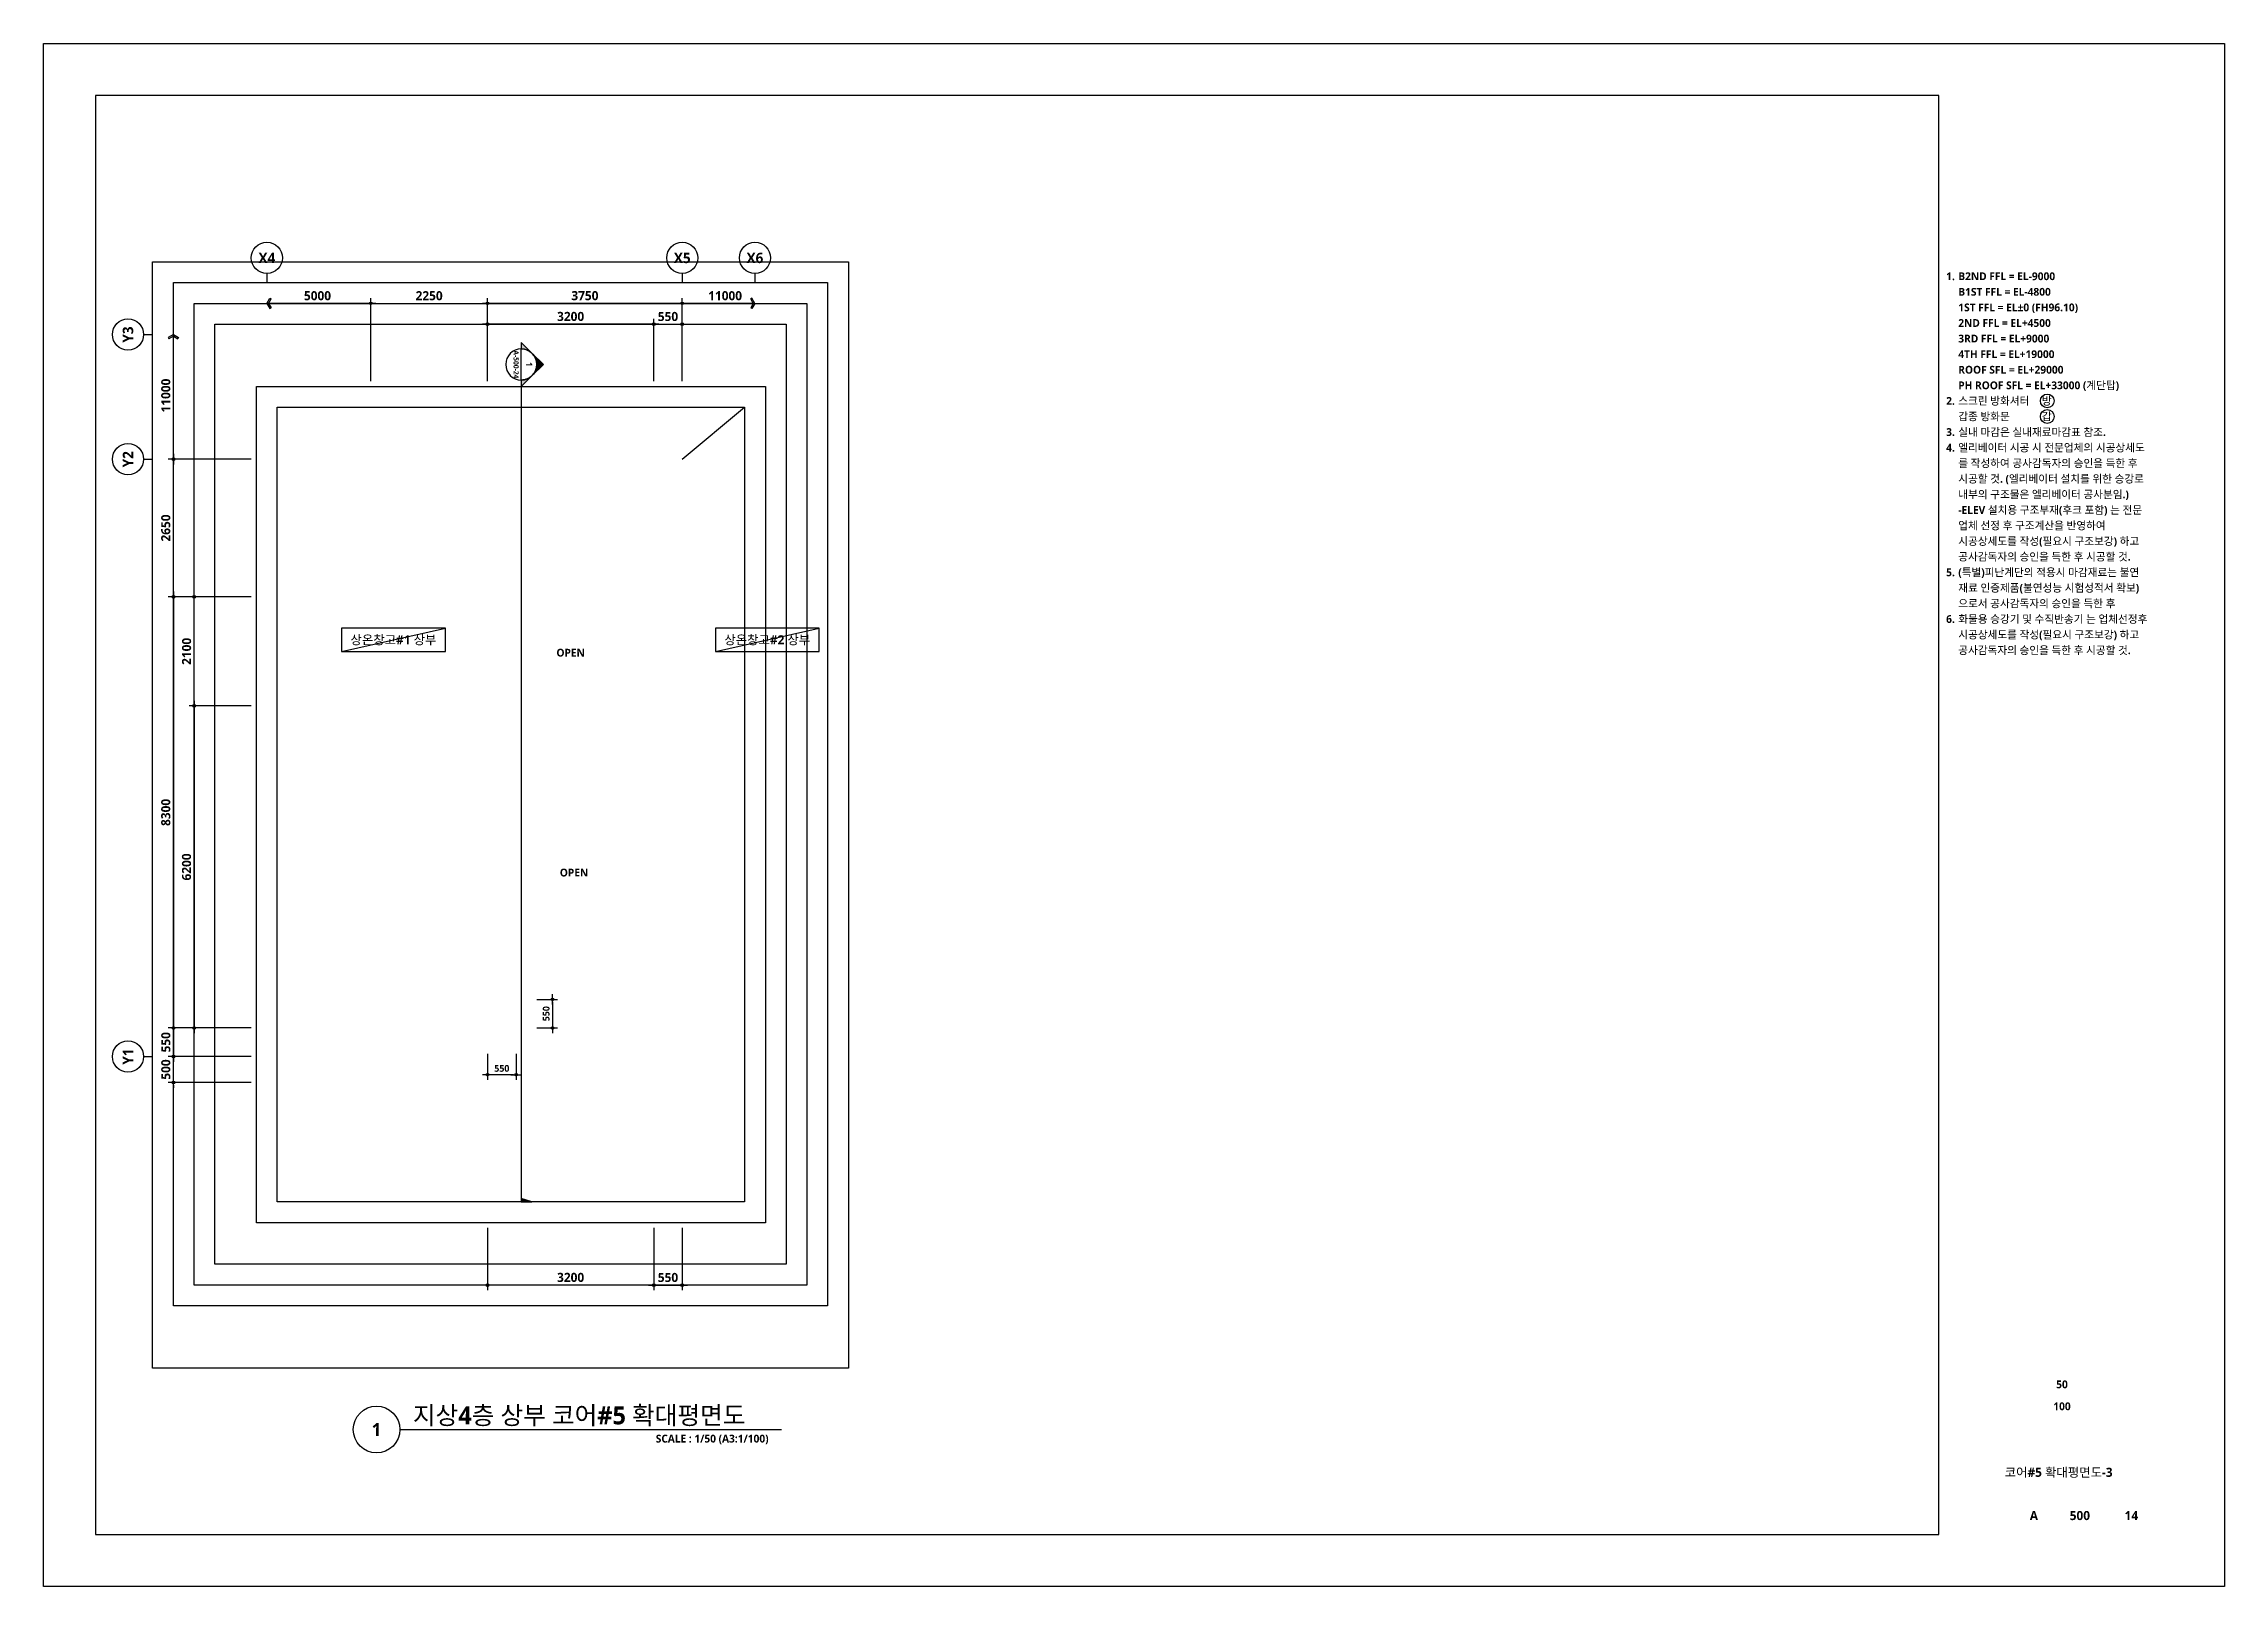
# Model space of a CAD drawing. Header units: millimetres. Extents: x -12482 to 126000, y 0 to 220200.
# Drawn here: x 84000 to 126000, y 118800 to 148500 of the extents above; entities that cross this region are included whole.
import ezdxf
from ezdxf.enums import TextEntityAlignment as Align

# ---------------------------------------------------------------- set-up
doc = ezdxf.new("R2010")
doc.units = ezdxf.units.MM
doc.header["$LTSCALE"] = 60
doc.linetypes.add('CEN', pattern=[62, 60, -1, 0, -1])
doc.layers.get('Defpoints').update_dxf_attribs({"color": 153})
for name, color, linetype in [('A-ANNO-DIM', 4, 'Continuous'), ('A-ANNO-GRA1', 7, 'Continuous'), ('A-ANNO-NOTE', 7, 'Continuous'), ('A-ANNO-TEXT1', 7, 'Continuous'), ('A-ANNO-TEXT2', 3, 'Continuous'), ('A-ANNO-TITL', 7, 'Continuous'), ('A-ST-AXIS-BUB', 7, 'Continuous'), ('A-ST-AXIS-DIM', 7, 'Continuous'), ('AA-MKXS', 3, 'Continuous'), ('AA-MKXX', 3, 'Continuous'), ('AA-XXXX-TXT1', 2, 'Continuous')]:
    doc.layers.add(name, color=color, linetype=linetype)
for name, color, linetype, plot in [('Defpoint', 161, 'Continuous', False), ('G(그리드1)', 185, 'Continuous', False), ('G(그리드2)', 235, 'Continuous', False)]:
    doc.layers.add(name, color=color, linetype=linetype, plot=plot)
doc.styles.add('2020음성 1차', font='NanumGothicBold.ttf')
doc.styles.add('SAMOO', font='romans.shx', dxfattribs={"bigfont": 'whgtxt.shx'})
doc.styles.add('SH_대대리576', font='')
doc.styles.add('SH_진천_나눔', font='')
doc.styles.get('SH_대대리576').set_extended_font_data('NanumGothic', bold=True)
doc.styles.get('SH_진천_나눔').set_extended_font_data('NanumGothic', bold=True)
doc.dimstyles.new('SHP 50', dxfattribs={"dimscale": 50, "dimtxt": 3.5, "dimasz": 1, "dimexe": 2, "dimexo": 2, "dimgap": 1, "dimtad": 1, "dimdec": 0, "dimzin": 0, "dimdsep": 46, "dimtxsty": 'SH_진천_나눔', "dimblk": 'DIMDOT', "dimcen": 0.09, "dimclrd": 256, "dimclre": 256, "dimclrt": 3, "dimadec": 0, "dimazin": 1, "dimtfac": 1, "dimtdec": 0, "dimtix": 1, "dimtmove": 2, "dimatfit": 0, "dimldrblk": 'DIMDOT', "dimfxl": 1, "dimtolj": 1, "dimtzin": 0, "dimlwd": -1, "dimlwe": -1, "dimarcsym": 0})
doc.dimstyles.new('SHP 50내부', dxfattribs={"dimscale": 50, "dimtxt": 2.6, "dimasz": 1, "dimexe": 2, "dimexo": 2, "dimgap": 1, "dimtad": 1, "dimdec": 0, "dimzin": 0, "dimdsep": 46, "dimtxsty": '2020음성 1차', "dimblk": 'DIMDOT', "dimcen": 0.09, "dimclrd": 256, "dimclre": 256, "dimclrt": 3, "dimadec": 0, "dimazin": 1, "dimtfac": 1, "dimtdec": 0, "dimtix": 1, "dimtmove": 2, "dimatfit": 0, "dimldrblk": 'DIMDOT', "dimfxl": 1, "dimtolj": 1, "dimtzin": 0, "dimlwd": -1, "dimlwe": -1, "dimarcsym": 0})

msp = doc.modelspace()

# ---------------------------------------------------------------- texts
at = {"layer": 'A-ANNO-TEXT1', "style": 'SH_진천_나눔'}
for s, height, p in [('X4', 200, (88300, 144375)), ('X5', 200, (96300, 144375)), ('X6', 200, (97700, 144375)), ('OPEN', 150, (94150, 136775)), ('OPEN', 150, (94215.2, 132541.2))]:
    msp.add_text(s, height=height, dxfattribs=at).set_placement(p, align=Align.MIDDLE_CENTER)
for s, p in [('Y3', (85625, 142900)), ('Y2', (85625, 140500)), ('Y1', (85625, 129000))]:
    msp.add_text(s, height=200, rotation=90, dxfattribs=at).set_placement(p, align=Align.MIDDLE_CENTER)
at = {"layer": 'A-ANNO-TEXT2', "style": 'SH_진천_나눔'}
for s, p in [('상온창고#1 상부', (90737.5, 137025)), ('상온창고#2 상부', (97937.5, 137025))]:
    msp.add_text(s, height=175, dxfattribs=at).set_placement(p, align=Align.MIDDLE)
at = {"layer": 'A-ANNO-TITL', "style": 'SH_진천_나눔'}
for s, height, p in [('50', 150, (122872.6, 122688.9)), ('100', 150, (122872.6, 122266.7)), (' 코어#5 확대평면도-3', 175, (122778.4, 120998.6)), ('A', 175, (122331.3, 120163.5)), ('500', 175, (123216.8, 120163.5)), ('14', 175, (124207.9, 120163.5))]:
    msp.add_text(s, height=height, dxfattribs=at).set_placement(p, align=Align.MIDDLE)
at = {"layer": 'A-ST-AXIS-DIM', "color": 3, "char_height": 175, "attachment_point": 5, "style": 'SH_진천_나눔'}
for s, insert in [('\\A1;5000', (89275, 143646.2)), ('\\A1;11000', (97125, 143646))]:
    msp.add_mtext(s, dxfattribs=dict(at, insert=insert))
at = {"layer": 'A-ST-AXIS-DIM', "color": 3, "insert": (86353.4, 141725), "char_height": 175, "attachment_point": 5, "rotation": 90, "style": 'SH_진천_나눔'}
msp.add_mtext('\\A1;11000', dxfattribs=at)

# ---------------------------------------------------------------- blocks, each defined once
blk = doc.blocks.new('*U13168')
at = {"layer": 'A-ANNO-TITL'}
blk.add_line((0, 0), (7350, 0), dxfattribs=at)
blk.add_circle((-450, 0), 450, dxfattribs=at)
at = {"layer": 'AA-XXXX-TXT1', "style": 'SH_진천_나눔'}
blk.add_attdef('DWG.TITLE', (250, 100), '', height=350, dxfattribs=at)
at = {"layer": 'AA-XXXX-TXT1', "color": 7, "style": 'SH_진천_나눔'}
blk.add_attdef('NO1', text='', height=300, dxfattribs=at).set_placement((-450, 0), align=Align.MIDDLE)
at = {"layer": 'AA-XXXX-TXT1', "style": 'SH_진천_나눔'}
blk.add_attdef('SCALE', text='', height=150, dxfattribs=at).set_placement((7100, -100), align=Align.TOP_RIGHT)
blk = doc.blocks.new('A-ST-AXIS-BUB-1')
at = {"layer": 'A-ST-AXIS-BUB'}
blk.add_line((0, 350), (0, 0), dxfattribs=at)
blk.add_circle((0, 950), 600, dxfattribs=at)
blk = doc.blocks.new('arrow1')
at = {"color": 0}
for p, q in [((0, 0), (0.29, 0.5)), ((0, 0), (0.29, -0.5)), ((0.16, 0), (0.41, 0.43)), ((0.16, 0), (0.41, -0.43)), ((0.29, 0.5), (0.41, 0.43)), ((0.29, -0.5), (0.41, -0.43))]:
    blk.add_line(p, q, dxfattribs=at)
blk = doc.blocks.new('DIMDOT')
at = {"color": 0}
blk.add_line((-2, 0), (2, 0), dxfattribs=at)
for radius in [0.5, 0.25]:
    blk.add_circle((0, 0), radius, dxfattribs=at)
blk = doc.blocks.new('*D17286')
at = {"layer": 'A-ST-AXIS-DIM'}
for p, q in [((88000, 137850), (86400, 137850)), ((86500, 137800), (86500, 129600)), ((88000, 129550), (86400, 129550))]:
    blk.add_line(p, q, dxfattribs=at)
at = {"layer": 'Defpoints', "color": 0}
for p in [(88100, 137850), (86500, 129550), (88100, 129550)]:
    blk.add_point(p, dxfattribs=at)
at = {"layer": 'A-ST-AXIS-DIM', "linetype": 'ByBlock', "xscale": 50, "yscale": 50, "zscale": 50}
for p, rotation in [((86500, 137850), 90), ((86500, 129550), 270)]:
    blk.add_blockref('DIMDOT', p, dxfattribs=dict(at, rotation=rotation))
at = {"layer": 'A-ST-AXIS-DIM', "color": 3, "insert": (86353, 133700), "char_height": 175, "attachment_point": 5, "rotation": 90, "style": 'SH_진천_나눔'}
blk.add_mtext('\\A1;8300', dxfattribs=at)
blk = doc.blocks.new('*D17287')
at = {"layer": 'A-ST-AXIS-DIM'}
for p, q in [((88000, 135750), (86800, 135750)), ((86900, 135700), (86900, 129600)), ((88000, 129550), (86800, 129550))]:
    blk.add_line(p, q, dxfattribs=at)
at = {"layer": 'Defpoints', "color": 0}
for p in [(88100, 135750), (86900, 129550), (88100, 129550)]:
    blk.add_point(p, dxfattribs=at)
at = {"layer": 'A-ST-AXIS-DIM', "linetype": 'ByBlock', "xscale": 50, "yscale": 50, "zscale": 50}
for p, rotation in [((86900, 135750), 90), ((86900, 129550), 270)]:
    blk.add_blockref('DIMDOT', p, dxfattribs=dict(at, rotation=rotation))
at = {"layer": 'A-ST-AXIS-DIM', "color": 3, "insert": (86753, 132650), "char_height": 175, "attachment_point": 5, "rotation": 90, "style": 'SH_진천_나눔'}
blk.add_mtext('\\A1;6200', dxfattribs=at)
blk = doc.blocks.new('*D17288')
at = {"layer": 'A-ST-AXIS-DIM'}
for p, q in [((88000, 137850), (86800, 137850)), ((86900, 135800), (86900, 137800)), ((88000, 135750), (86800, 135750))]:
    blk.add_line(p, q, dxfattribs=at)
at = {"layer": 'Defpoints', "color": 0}
for p in [(86900, 137850), (88100, 137850), (88100, 135750)]:
    blk.add_point(p, dxfattribs=at)
at = {"layer": 'A-ST-AXIS-DIM', "linetype": 'ByBlock', "xscale": 50, "yscale": 50, "zscale": 50}
for p, rotation in [((86900, 137850), 90), ((86900, 135750), 270)]:
    blk.add_blockref('DIMDOT', p, dxfattribs=dict(at, rotation=rotation))
at = {"layer": 'A-ST-AXIS-DIM', "color": 3, "insert": (86754, 136800), "char_height": 175, "attachment_point": 5, "rotation": 90, "style": 'SH_진천_나눔'}
blk.add_mtext('\\A1;2100', dxfattribs=at)
blk = doc.blocks.new('*D17289')
at = {"layer": 'A-ST-AXIS-DIM'}
for p, q in [((88000, 129550), (86400, 129550)), ((86500, 129500), (86500, 129050)), ((88000, 129000), (86400, 129000))]:
    blk.add_line(p, q, dxfattribs=at)
at = {"layer": 'Defpoints', "color": 0}
for p in [(88100, 129550), (86500, 129000), (88100, 129000)]:
    blk.add_point(p, dxfattribs=at)
at = {"layer": 'A-ST-AXIS-DIM', "linetype": 'ByBlock', "xscale": 50, "yscale": 50, "zscale": 50}
for p, rotation in [((86500, 129550), 90), ((86500, 129000), 270)]:
    blk.add_blockref('DIMDOT', p, dxfattribs=dict(at, rotation=rotation))
at = {"layer": 'A-ST-AXIS-DIM', "color": 3, "insert": (86354, 129275), "char_height": 175, "attachment_point": 5, "rotation": 90, "style": 'SH_진천_나눔'}
blk.add_mtext('\\A1;550', dxfattribs=at)
blk = doc.blocks.new('*D17290')
at = {"layer": 'A-ST-AXIS-DIM'}
for p, q in [((88000, 140500), (86400, 140500)), ((86500, 137900), (86500, 140450)), ((88000, 137850), (86400, 137850))]:
    blk.add_line(p, q, dxfattribs=at)
at = {"layer": 'Defpoints', "color": 0}
for p in [(86500, 140500), (88100, 140500), (88100, 137850)]:
    blk.add_point(p, dxfattribs=at)
at = {"layer": 'A-ST-AXIS-DIM', "linetype": 'ByBlock', "xscale": 50, "yscale": 50, "zscale": 50}
for p, rotation in [((86500, 140500), 90), ((86500, 137850), 270)]:
    blk.add_blockref('DIMDOT', p, dxfattribs=dict(at, rotation=rotation))
at = {"layer": 'A-ST-AXIS-DIM', "color": 3, "insert": (86353, 139175), "char_height": 175, "attachment_point": 5, "rotation": 90, "style": 'SH_진천_나눔'}
blk.add_mtext('\\A1;2650', dxfattribs=at)
blk = doc.blocks.new('*D17291')
at = {"layer": 'A-ST-AXIS-DIM'}
for p, q in [((90300, 142000), (90300, 143600)), ((90350, 143500), (92500, 143500)), ((92550, 142000), (92550, 143600))]:
    blk.add_line(p, q, dxfattribs=at)
at = {"layer": 'Defpoints', "color": 0}
for p in [(92550, 143500), (90300, 141900), (92550, 141900)]:
    blk.add_point(p, dxfattribs=at)
at = {"layer": 'A-ST-AXIS-DIM', "linetype": 'ByBlock', "xscale": 50, "yscale": 50, "zscale": 50, "rotation": 180}
blk.add_blockref('DIMDOT', (90300, 143500), dxfattribs=at)
at = {"layer": 'A-ST-AXIS-DIM', "linetype": 'ByBlock', "xscale": 50, "yscale": 50, "zscale": 50}
blk.add_blockref('DIMDOT', (92550, 143500), dxfattribs=at)
at = {"layer": 'A-ST-AXIS-DIM', "color": 3, "insert": (91425, 143646), "char_height": 175, "attachment_point": 5, "style": 'SH_진천_나눔'}
blk.add_mtext('\\A1;2250', dxfattribs=at)
blk = doc.blocks.new('*D18463')
at = {"layer": 'A-ST-AXIS-DIM'}
for p, q in [((92550, 142000), (92550, 143600)), ((96250, 143500), (92600, 143500)), ((96300, 142000), (96300, 143600))]:
    blk.add_line(p, q, dxfattribs=at)
at = {"layer": 'Defpoints', "color": 0}
for p in [(92550, 143500), (92550, 141900), (96300, 141900)]:
    blk.add_point(p, dxfattribs=at)
at = {"layer": 'A-ST-AXIS-DIM', "linetype": 'ByBlock', "xscale": 50, "yscale": 50, "zscale": 50, "rotation": 180}
blk.add_blockref('DIMDOT', (92550, 143500), dxfattribs=at)
at = {"layer": 'A-ST-AXIS-DIM', "linetype": 'ByBlock', "xscale": 50, "yscale": 50, "zscale": 50}
blk.add_blockref('DIMDOT', (96300, 143500), dxfattribs=at)
at = {"layer": 'A-ST-AXIS-DIM', "color": 3, "insert": (94425, 143647), "char_height": 175, "attachment_point": 5, "style": 'SH_진천_나눔'}
blk.add_mtext('\\A1;3750', dxfattribs=at)
blk = doc.blocks.new('*D18464')
at = {"layer": 'A-ST-AXIS-DIM'}
for p, q in [((95750, 142000), (95750, 143200)), ((95800, 143100), (96250, 143100)), ((96300, 142000), (96300, 143200))]:
    blk.add_line(p, q, dxfattribs=at)
at = {"layer": 'Defpoints', "color": 0}
for p in [(96300, 143100), (95750, 141900), (96300, 141900)]:
    blk.add_point(p, dxfattribs=at)
at = {"layer": 'A-ST-AXIS-DIM', "linetype": 'ByBlock', "xscale": 50, "yscale": 50, "zscale": 50, "rotation": 180}
blk.add_blockref('DIMDOT', (95750, 143100), dxfattribs=at)
at = {"layer": 'A-ST-AXIS-DIM', "linetype": 'ByBlock', "xscale": 50, "yscale": 50, "zscale": 50}
blk.add_blockref('DIMDOT', (96300, 143100), dxfattribs=at)
at = {"layer": 'A-ST-AXIS-DIM', "color": 3, "insert": (96025, 143246), "char_height": 175, "attachment_point": 5, "style": 'SH_진천_나눔'}
blk.add_mtext('\\A1;550', dxfattribs=at)
blk = doc.blocks.new('*D18465')
at = {"layer": 'A-ST-AXIS-DIM'}
for p, q in [((92550, 142000), (92550, 143200)), ((95700, 143100), (92600, 143100)), ((95750, 142000), (95750, 143200))]:
    blk.add_line(p, q, dxfattribs=at)
at = {"layer": 'Defpoints', "color": 0}
for p in [(92550, 143100), (92550, 141900), (95750, 141900)]:
    blk.add_point(p, dxfattribs=at)
at = {"layer": 'A-ST-AXIS-DIM', "linetype": 'ByBlock', "xscale": 50, "yscale": 50, "zscale": 50, "rotation": 180}
blk.add_blockref('DIMDOT', (92550, 143100), dxfattribs=at)
at = {"layer": 'A-ST-AXIS-DIM', "linetype": 'ByBlock', "xscale": 50, "yscale": 50, "zscale": 50}
blk.add_blockref('DIMDOT', (95750, 143100), dxfattribs=at)
at = {"layer": 'A-ST-AXIS-DIM', "color": 3, "insert": (94150, 143247), "char_height": 175, "attachment_point": 5, "style": 'SH_진천_나눔'}
blk.add_mtext('\\A1;3200', dxfattribs=at)
blk = doc.blocks.new('*D18565')
at = {"layer": 'A-ANNO-DIM'}
for p, q in [((93500, 130100), (93900, 130100)), ((93800, 130050), (93800, 129600)), ((93500, 129550), (93900, 129550))]:
    blk.add_line(p, q, dxfattribs=at)
at = {"layer": 'Defpoints', "color": 0}
for p in [(93400, 130100), (93400, 129550), (93800, 129550)]:
    blk.add_point(p, dxfattribs=at)
at = {"layer": 'A-ANNO-DIM', "linetype": 'ByBlock', "xscale": 50, "yscale": 50, "zscale": 50}
for p, rotation in [((93800, 130100), 90), ((93800, 129550), 270)]:
    blk.add_blockref('DIMDOT', p, dxfattribs=dict(at, rotation=rotation))
at = {"layer": 'A-ANNO-DIM', "color": 3, "insert": (93679, 129825), "char_height": 130, "attachment_point": 5, "rotation": 90, "style": '2020음성 1차'}
blk.add_mtext('\\A1;550', dxfattribs=at)
blk = doc.blocks.new('*D18566')
at = {"layer": 'A-ANNO-DIM'}
for p, q in [((92550, 129050), (92550, 128550)), ((93100, 129050), (93100, 128550)), ((93050, 128650), (92600, 128650))]:
    blk.add_line(p, q, dxfattribs=at)
at = {"layer": 'Defpoints', "color": 0}
for p in [(92550, 129150), (93100, 129150), (92550, 128650)]:
    blk.add_point(p, dxfattribs=at)
at = {"layer": 'A-ANNO-DIM', "linetype": 'ByBlock', "xscale": 50, "yscale": 50, "zscale": 50, "rotation": 180}
blk.add_blockref('DIMDOT', (92550, 128650), dxfattribs=at)
at = {"layer": 'A-ANNO-DIM', "linetype": 'ByBlock', "xscale": 50, "yscale": 50, "zscale": 50}
blk.add_blockref('DIMDOT', (93100, 128650), dxfattribs=at)
at = {"layer": 'A-ANNO-DIM', "color": 3, "insert": (92825, 128771), "char_height": 130, "attachment_point": 5, "style": '2020음성 1차'}
blk.add_mtext('\\A1;550', dxfattribs=at)
blk = doc.blocks.new('*D18615')
at = {"layer": 'A-ST-AXIS-DIM'}
for p, q in [((92550, 125700), (92550, 124500)), ((95750, 125700), (95750, 124500)), ((95700, 124600), (92600, 124600))]:
    blk.add_line(p, q, dxfattribs=at)
at = {"layer": 'Defpoints', "color": 0}
for p in [(92550, 125800), (95750, 125800), (92550, 124600)]:
    blk.add_point(p, dxfattribs=at)
at = {"layer": 'A-ST-AXIS-DIM', "linetype": 'ByBlock', "xscale": 50, "yscale": 50, "zscale": 50, "rotation": 180}
blk.add_blockref('DIMDOT', (92550, 124600), dxfattribs=at)
at = {"layer": 'A-ST-AXIS-DIM', "linetype": 'ByBlock', "xscale": 50, "yscale": 50, "zscale": 50}
blk.add_blockref('DIMDOT', (95750, 124600), dxfattribs=at)
at = {"layer": 'A-ST-AXIS-DIM', "color": 3, "insert": (94150, 124747), "char_height": 175, "attachment_point": 5, "style": 'SH_진천_나눔'}
blk.add_mtext('\\A1;3200', dxfattribs=at)
blk = doc.blocks.new('*D18616')
at = {"layer": 'A-ST-AXIS-DIM'}
for p, q in [((95750, 125700), (95750, 124500)), ((96300, 125700), (96300, 124500)), ((95800, 124600), (96250, 124600))]:
    blk.add_line(p, q, dxfattribs=at)
at = {"layer": 'Defpoints', "color": 0}
for p in [(95750, 125800), (96300, 125800), (96300, 124600)]:
    blk.add_point(p, dxfattribs=at)
at = {"layer": 'A-ST-AXIS-DIM', "linetype": 'ByBlock', "xscale": 50, "yscale": 50, "zscale": 50, "rotation": 180}
blk.add_blockref('DIMDOT', (95750, 124600), dxfattribs=at)
at = {"layer": 'A-ST-AXIS-DIM', "linetype": 'ByBlock', "xscale": 50, "yscale": 50, "zscale": 50}
blk.add_blockref('DIMDOT', (96300, 124600), dxfattribs=at)
at = {"layer": 'A-ST-AXIS-DIM', "color": 3, "insert": (96025, 124746), "char_height": 175, "attachment_point": 5, "style": 'SH_진천_나눔'}
blk.add_mtext('\\A1;550', dxfattribs=at)
blk = doc.blocks.new('*D18637')
at = {"layer": 'A-ST-AXIS-DIM'}
for p, q in [((88000, 129000), (86400, 129000)), ((86500, 129050), (86500, 129100)), ((86500, 128500), (86500, 129000)), ((88000, 128500), (86400, 128500)), ((86500, 128450), (86500, 128400))]:
    blk.add_line(p, q, dxfattribs=at)
at = {"layer": 'Defpoints', "color": 0}
for p in [(86500, 129000), (88100, 129000), (88100, 128500)]:
    blk.add_point(p, dxfattribs=at)
at = {"layer": 'A-ST-AXIS-DIM', "linetype": 'ByBlock', "xscale": 50, "yscale": 50, "zscale": 50}
for p, rotation in [((86500, 129000), 270), ((86500, 128500), 90)]:
    blk.add_blockref('DIMDOT', p, dxfattribs=dict(at, rotation=rotation))
at = {"layer": 'A-ST-AXIS-DIM', "color": 3, "insert": (86354, 128750), "char_height": 175, "attachment_point": 5, "rotation": 90, "style": 'SH_진천_나눔'}
blk.add_mtext('\\A1;500', dxfattribs=at)
blk = doc.blocks.new('*U15104')
at = {"layer": 'AA-MKXX'}
blk.add_hatch(color=256, dxfattribs=at).paths.add_polyline_path([(48373, 600), (48163, 0), (48373, 0)])
at = {"layer": 'AA-MKXX', "linetype": 'CEN', "ltscale": 300}
blk.add_line((900, 0), (48373, 0), dxfattribs=at)
at = {"layer": 'AA-MKXX'}
blk.add_lwpolyline([(48373, 0), (48373, 600), (48163, 0)], close=True, dxfattribs=at)
blk = doc.blocks.new('*U15083')
at = {"layer": 'AA-MKXS'}
blk.add_hatch(color=3, dxfattribs=at).paths.add_polyline_path([(0, 8.49), (-4.24, 4.24, -0.414214), (4.24, 4.24)])
h = blk.add_hatch(color=3, dxfattribs=at)
h.paths.add_polyline_path([(-8.49, 0), (-6, 0, -0.198912), (-4.24, 4.24)])
h.paths.add_polyline_path([(6, 0), (8.49, 0), (4.24, 4.24, -0.198912)])
at = {"layer": 'AA-MKXS', "color": 3, "linetype": 'Continuous', "ltscale": 5}
blk.add_line((-6, 0), (6, 0), dxfattribs=at)
at = {"layer": 'AA-MKXS', "color": 3}
for points in [[(4.24, 4.24, 0.414214), (-4.24, 4.24), (0, 8.49)], [(-4.24, 4.24, 0.198912), (-6, 0), (-8.49, 0)], [(8.49, 0), (6, 0, 0.198912), (4.24, 4.24)]]:
    blk.add_lwpolyline(points, format="xyb", close=True, dxfattribs=at)
at = {"layer": 'AA-MKXS', "color": 3, "linetype": 'Continuous', "ltscale": 5}
blk.add_circle((0, 0), 6, dxfattribs=at)
at = {"layer": 'AA-MKXS', "style": 'SAMOO', "width": 0.85}
blk.add_attdef('ViewNUM', text='', height=2.5, dxfattribs=at).set_placement((0, 1), align=Align.BOTTOM_CENTER)
blk.add_attdef('SheetNUM', text='', height=2.5, dxfattribs=at).set_placement((0, -1), align=Align.TOP_CENTER)
blk = doc.blocks.new('G$C3CD03619')
at = {"layer": 'A-ANNO-GRA1'}
for centre in [(11731, 11592), (11731, 9792)]:
    blk.add_circle(centre, 792, dxfattribs=at)
at = {"layer": 'A-ANNO-NOTE', "style": 'SH_대대리576'}
for s, p in [('갑', (11108, 9342)), ('방', (11108, 11142))]:
    blk.add_text(s, height=900, dxfattribs=at).set_placement(p)
at = {"layer": 'A-ANNO-TITL', "style": 'SH_대대리576'}
for s, p in [('1.', (547, 25992)), ('2.', (547, 11592)), ('3.', (547, 7992)), ('4.', (547, 6192)), ('5.', (547, -8208)), ('6.', (547, -13608))]:
    blk.add_text(s, height=900, dxfattribs=at).set_placement(p, align=Align.MIDDLE_CENTER)
for s, p in [('B2ND FFL = EL-9000', (1447, 25992)), ('1ST FFL = EL%%p0 (FH96.10)', (1447, 22392)), ('B1ST FFL = EL-4800', (1447, 24192)), ('2ND FFL = EL+4500', (1447, 20592)), ('3RD FFL = EL+9000', (1447, 18792)), ('4TH FFL = EL+19000', (1447, 16992)), ('ROOF SFL = EL+29000', (1447, 15192)), ('PH ROOF SFL = EL+33000 (계단탑)', (1447, 13392)), ('스크린 방화셔터', (1447, 11592)), ('갑종 방화문', (1447, 9792)), ('실내 마감은 실내재료마감표 참조.', (1447, 7992)), ('엘리베이터 시공 시 전문업체의 시공상세도', (1447, 6192)), ('시공할 것. (엘리베이터 설치를 위한 승강로', (1447, 2592)), ('를 작성하여 공사감독자의 승인을 득한 후', (1447, 4392)), ('내부의 구조물은 엘리베이터 공사분임.)', (1447, 792)), ('-ELEV 설치용 구조부재(후크 포함) 는 전문', (1447, -1008)), ('업체 선정 후 구조계산을 반영하여', (1447, -2808)), ('시공상세도를 작성(필요시 구조보강) 하고', (1447, -4608)), ('공사감독자의 승인을 득한 후 시공할 것.', (1447, -6408)), ('(특별)피난계단의 적용시 마감재료는 불연', (1447, -8208)), ('재료 인증제품(불연성능 시험성적서 확보)', (1447, -10008)), ('으로서 공사감독자의 승인을 득한 후', (1447, -11808)), ('화물용 승강기 및 수직반송기 는 업체선정후', (1447, -13608)), ('시공상세도를 작성(필요시 구조보강) 하고', (1447, -15408)), ('공사감독자의 승인을 득한 후 시공할 것.', (1447, -17208))]:
    blk.add_text(s, height=900, dxfattribs=at).set_placement(p, align=Align.MIDDLE_LEFT)

# ---------------------------------------------------------------- dimensions: what is measured, and where the dimension line sits
at = {"layer": 'A-ANNO-DIM'}
for base, p1, p2, angle, picture, middle in [((93800, 129550), (93400, 130100), (93400, 129550), 90, '*D18565', (93678.5, 129825)), ((92550, 128650), (93100, 129150), (92550, 129150), 180, '*D18566', (92825, 128771.5))]:
    dim = msp.add_linear_dim(base=base, p1=p1, p2=p2, angle=angle, dimstyle='SHP 50내부', override={"dimtxsty": '2020음성 1차', "dimldrblk": 'DIMDOT'}, dxfattribs=at)
    dim.commit()
    dim.dimension.update_dxf_attribs({"geometry": picture, "text_midpoint": middle})
at = {"layer": 'A-ST-AXIS-DIM'}
for base, p1, p2, angle, picture, middle in [((92550, 143500), (90300, 141900), (92550, 141900), 0, '*D17291', (91425, 143646.4)), ((92550, 143500), (96300, 141900), (92550, 141900), 180, '*D18463', (94425, 143646.6)), ((92550, 143100), (95750, 141900), (92550, 141900), 180, '*D18465', (94150, 143246.6)), ((96300, 143100), (95750, 141900), (96300, 141900), 0, '*D18464', (96025, 143246.2)), ((86500, 140500), (88100, 137850), (88100, 140500), 90, '*D17290', (86353.4, 139175)), ((86500, 129550), (88100, 137850), (88100, 129550), 270, '*D17286', (86353.4, 133700)), ((86900, 137850), (88100, 135750), (88100, 137850), 90, '*D17288', (86753.8, 136800)), ((86900, 129550), (88100, 135750), (88100, 129550), 270, '*D17287', (86753.4, 132650)), ((86500, 129000), (88100, 129550), (88100, 129000), 270, '*D17289', (86353.8, 129275)), ((86500, 129000), (88100, 128500), (88100, 129000), 90, '*D18637', (86353.8, 128750)), ((92550, 124600), (95750, 125800), (92550, 125800), 180, '*D18615', (94150, 124746.6))]:
    dim = msp.add_linear_dim(base=base, p1=p1, p2=p2, angle=angle, dimstyle='SHP 50', dxfattribs=at)
    dim.commit()
    dim.dimension.update_dxf_attribs({"geometry": picture, "text_midpoint": middle})
dim = msp.add_linear_dim(base=(96300, 124600), p1=(95750, 125800), p2=(96300, 125800), dimstyle='SHP 50', dxfattribs=at)
dim.commit()
dim.dimension.update_dxf_attribs({"geometry": '*D18616', "text_midpoint": (96025, 124746.2)})

# ---------------------------------------------------------------- linework, layer by layer
at = {"layer": 'A-ANNO-GRA1'}
for points in [[(89737.5, 136800), (91737.5, 136800), (91737.5, 137250), (89737.5, 137250)], [(96937.5, 136800), (98937.5, 136800), (98937.5, 137250), (96937.5, 137250)]]:
    msp.add_lwpolyline(points, close=True, dxfattribs=at)
at = {"layer": 'A-ST-AXIS-DIM'}
for p, q in [((90250, 143500), (88300, 143500)), ((90300, 142000), (90300, 143600)), ((96300, 142000), (96300, 143600)), ((96300, 142000), (96300, 143600)), ((97700, 143500), (96350, 143500)), ((86500, 140550), (86500, 142900)), ((87400, 140500), (86400, 140500))]:
    msp.add_line(p, q, dxfattribs=at)
at = {"layer": 'Defpoint'}
msp.add_line((96300, 140500), (97500, 141500), dxfattribs=at)
for points in [[(84000, 148500), (126000, 148500), (126000, 118800), (84000, 118800)], [(85000, 119800), (120500, 119800), (120500, 147500), (85000, 147500)]]:
    msp.add_lwpolyline(points, close=True, dxfattribs=at)
at = {"layer": 'G(그리드1)'}
for p, q in [((89737.5, 136800), (91737.5, 137250)), ((96937.5, 136800), (98937.5, 137250))]:
    msp.add_line(p, q, dxfattribs=at)
for points in [[(99500, 123000), (86100, 123000), (86100, 144300), (99500, 144300)], [(99100, 124200), (86500, 124200), (86500, 143900), (99100, 143900)], [(98700, 124600), (86900, 124600), (86900, 143500), (98700, 143500)], [(98300, 125000), (87300, 125000), (87300, 143100), (98300, 143100)], [(97900, 125800), (88100, 125800), (88100, 141900), (97900, 141900)]]:
    msp.add_lwpolyline(points, close=True, dxfattribs=at)
at = {"layer": 'G(그리드2)'}
msp.add_lwpolyline([(97500, 126200), (88500, 126200), (88500, 141500), (97500, 141500)], close=True, dxfattribs=at)

# ---------------------------------------------------------------- block references
at = {"xscale": 0.1666666666666667, "yscale": 0.1666666666666667, "zscale": 0.1666666666666667}
msp.add_blockref('G$C3CD03619', (120633.7, 139689.8), dxfattribs=at)
ref = msp.add_blockref('*U15083', (93200, 142324.3), dxfattribs=dict(xscale=-50, yscale=50, zscale=50, rotation=269.9999999999997))
ref.add_attrib('SheetNUM', 'A-500-24', dxfattribs={"layer": 'AA-MKXS', "height": 100, "rotation": 270, "style": '2020음성 1차', "width": 0.8}).set_placement((93150, 142324.3), align=Align.TOP_CENTER)
ref.add_attrib('ViewNUM', '1', dxfattribs={"layer": 'AA-MKXS', "height": 125, "rotation": 270, "style": '2020음성 1차'}).set_placement((93250, 142324.3), align=Align.BOTTOM_CENTER)
at = {"xscale": 0.3333333333333333, "yscale": 0.3333333333333333, "zscale": 0.3333333333333333, "rotation": 270.0000000000003}
msp.add_blockref('*U15104', (93200, 142324.3), dxfattribs=at)
ref = msp.add_blockref('*U13168', (90862.4, 121819.3))
ref.add_attrib('SCALE', 'SCALE : 1/50 (A3:1/100)', dxfattribs={"layer": 'A-ANNO-TITL', "height": 150, "style": 'SH_진천_나눔'}).set_placement((97962.5, 121719.3, 103000), align=Align.TOP_RIGHT)
ref.add_attrib('DWG.TITLE', '지상4층 상부 코어#5 확대평면도', (91112.4, 121919.3, 103000), dxfattribs={"layer": 'A-ANNO-TITL', "height": 347.908, "style": 'SH_진천_나눔'})
ref.add_attrib('NO1', '1', dxfattribs={"layer": 'A-ANNO-TITL', "color": 7, "height": 250, "style": 'SH_진천_나눔'}).set_placement((90412.4, 121819.3, 103000), align=Align.MIDDLE)
at = {"layer": 'A-ST-AXIS-BUB', "xscale": 0.5, "yscale": 0.5, "zscale": 0.5}
for p in [(88300, 143900), (96300, 143900), (97700, 143900)]:
    msp.add_blockref('A-ST-AXIS-BUB-1', p, dxfattribs=at)
at = {"layer": 'A-ST-AXIS-BUB', "xscale": 0.5, "yscale": 0.5, "zscale": 0.5, "rotation": 90}
for p in [(86100, 142900), (86100, 140500), (86100, 129000)]:
    msp.add_blockref('A-ST-AXIS-BUB-1', p, dxfattribs=at)
at = {"layer": 'A-ST-AXIS-DIM'}
for name, p, xscale, yscale, zscale, rotation in [('arrow1', (88300, 143500), -200, 200, 200, 179.9999999999859), ('DIMDOT', (96300, 143500), 50, 50, 50, 180), ('arrow1', (97700, 143500), 200, 200, 200, 180.0000000000131), ('arrow1', (86500, 142900), 200, 200, 200, 270.0000000000144), ('DIMDOT', (86500, 140500), 50, 50, 50, 270)]:
    msp.add_blockref(name, p, dxfattribs=dict(at, xscale=xscale, yscale=yscale, zscale=zscale, rotation=rotation))
at = {"layer": 'A-ST-AXIS-DIM', "xscale": 50, "yscale": 50, "zscale": 50}
msp.add_blockref('DIMDOT', (90300, 143500), dxfattribs=at)

msp.set_redraw_order([(e.dxf.handle, doc.entitydb.next_handle()) for e in msp.query("TEXT MTEXT ATTDEF DIMENSION ARC_DIMENSION")])  # texts and dimensions are drawn at this point

doc.saveas('drawing.dxf')
